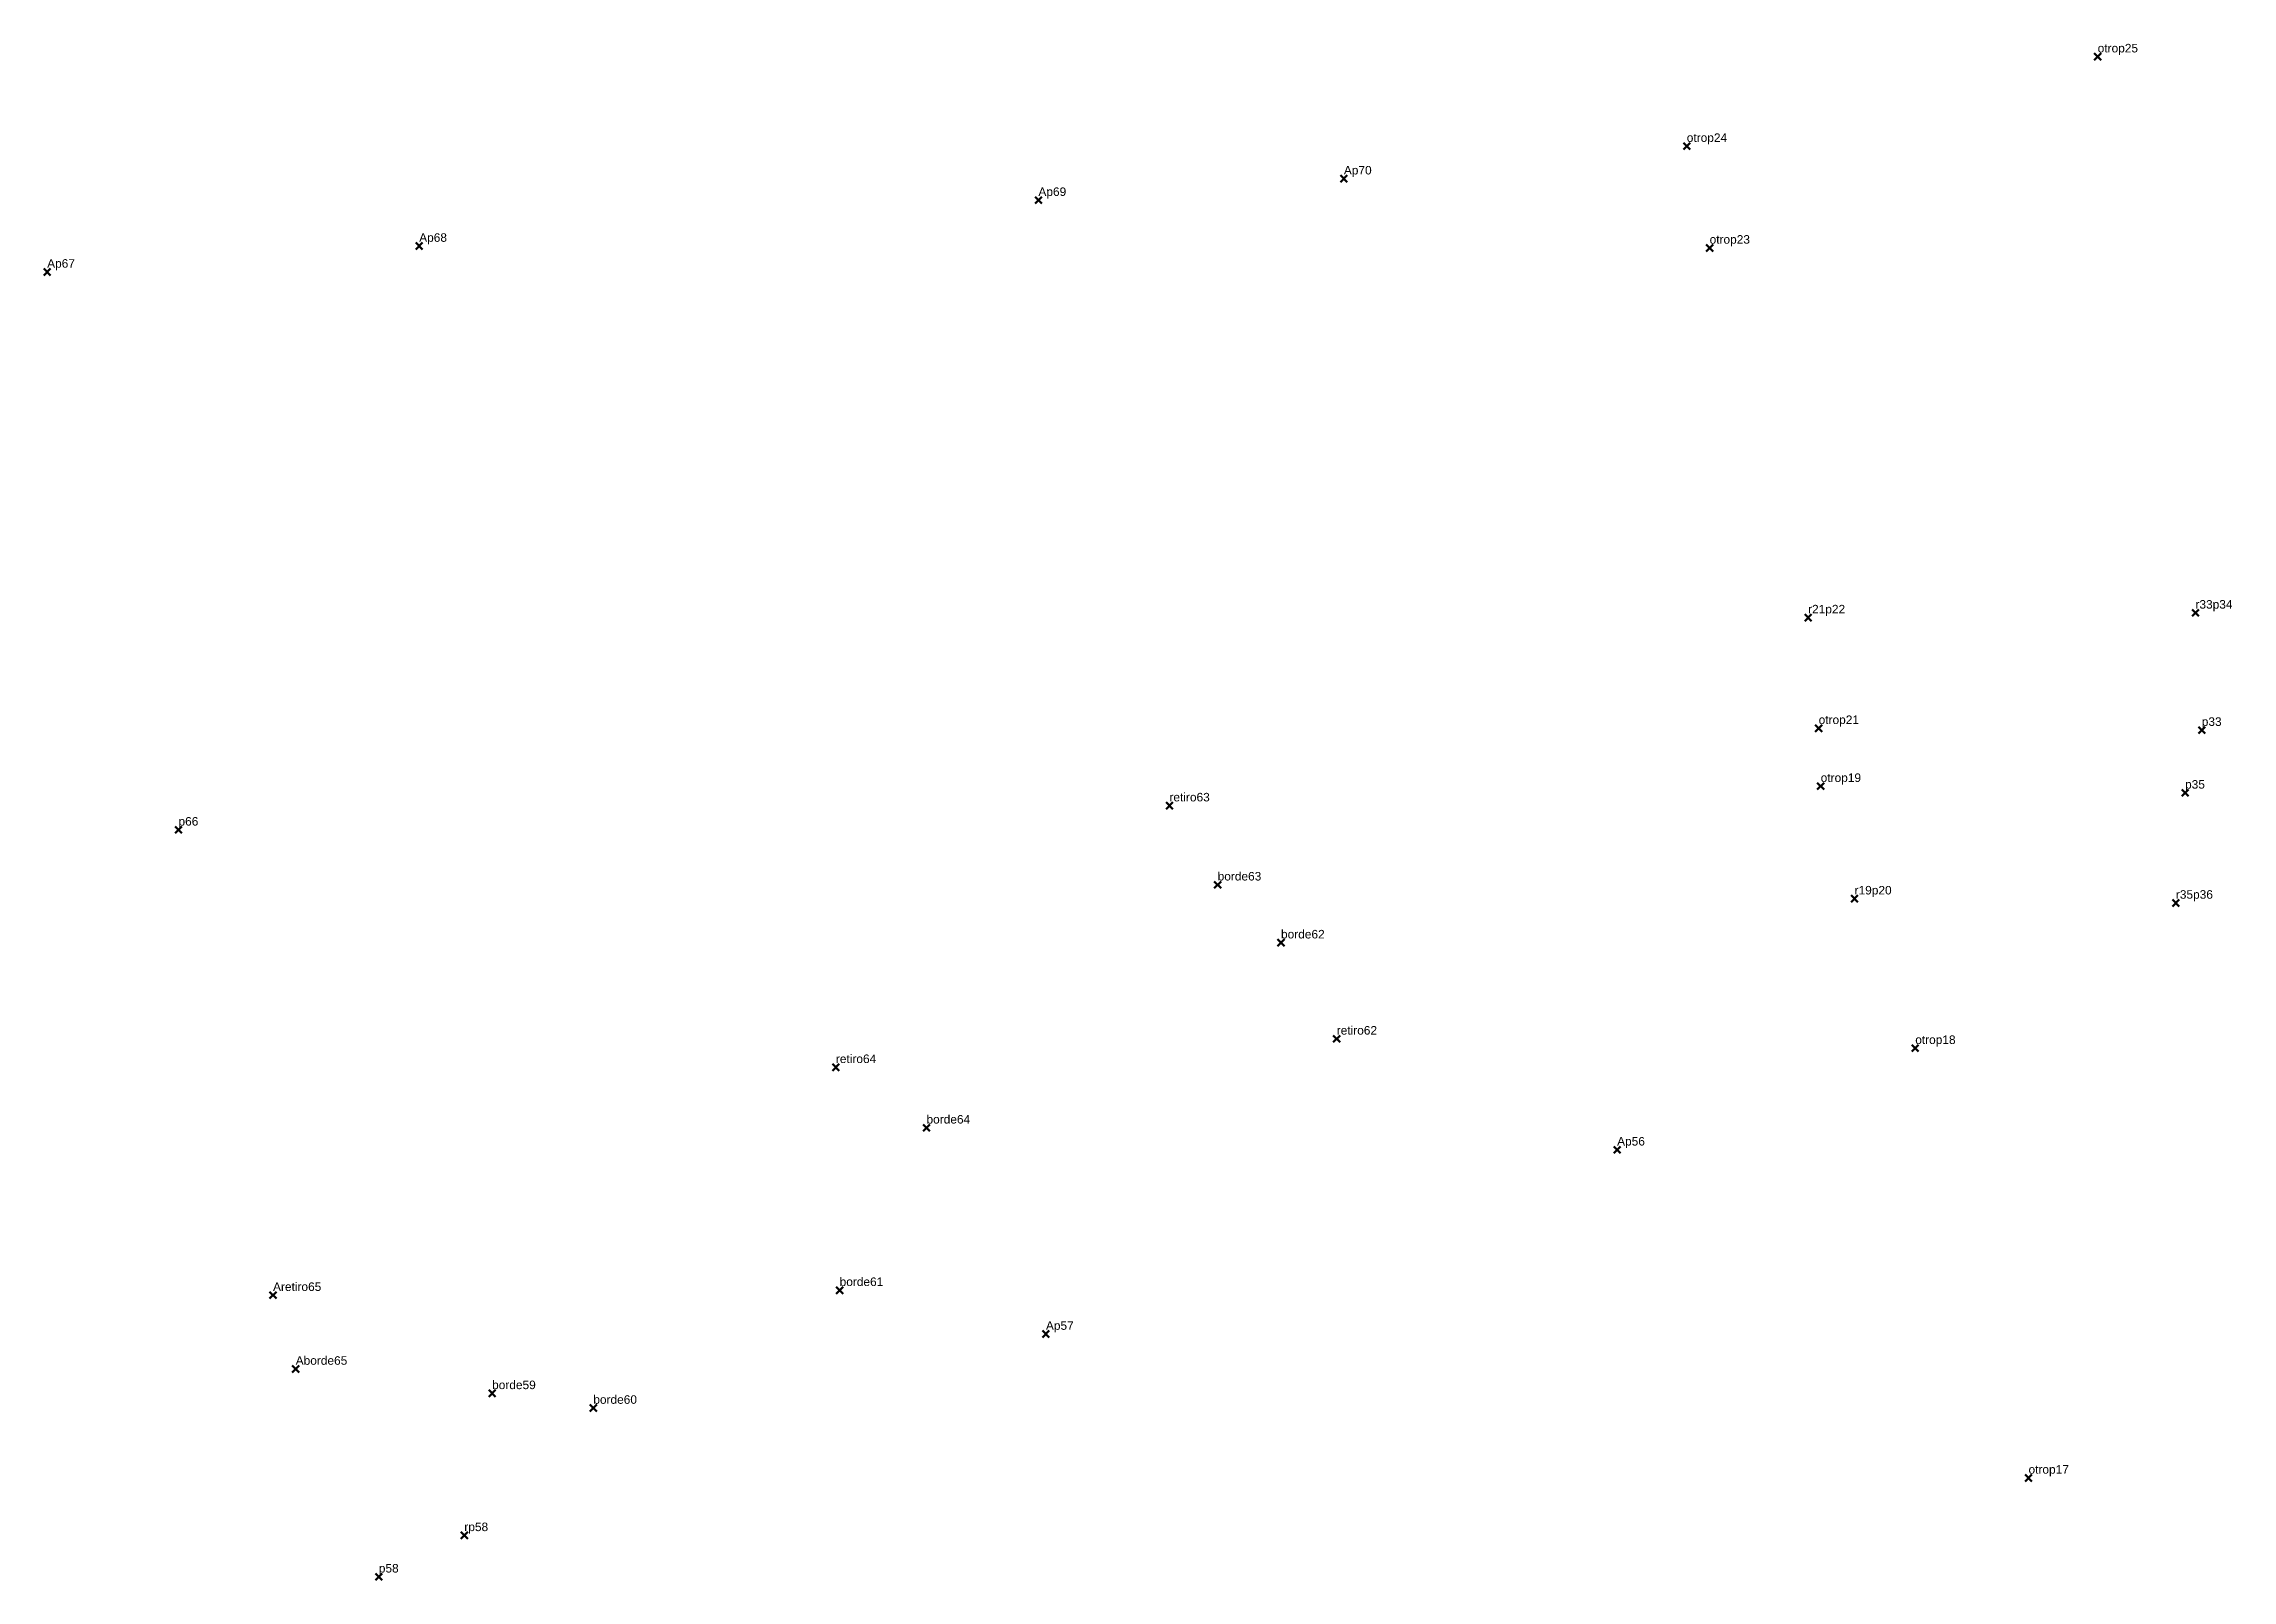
# Model space of a CAD drawing. Header units: millimetres. Extents: x 607447 to 607709, y 1320962 to 1321253.
# Drawn here: x 607446.9 to 607575.3, y 1321152.1 to 1321242.2 of the extents above; entities that cross this region are included whole.
import ezdxf

# ---------------------------------------------------------------- set-up
doc = ezdxf.new("R2010")
doc.units = ezdxf.units.MM
doc.header["$PDMODE"] = 3
doc.header["$PDSIZE"] = 0.2
doc.layers.add('Point', color=5, linetype='CONTINUOUS', lineweight=100)
doc.layers.add('Point_Name', color=1, linetype='CONTINUOUS', lineweight=100)
doc.styles.get("Standard").update_dxf_attribs({"font": 'arial.ttf', "width": 0.65})

msp = doc.modelspace()

# ---------------------------------------------------------------- texts
at = {"layer": 'Point_Name'}
for s, p in [('otrop25', (607567.44, 1321241.7)), ('otrop24', (607543.32, 1321236.45)), ('Ap70', (607523.19, 1321234.54)), ('Ap69', (607505.26, 1321233.28)), ('Ap68', (607468.91, 1321230.59)), ('otrop23', (607544.66, 1321230.48)), ('Ap67', (607447.07, 1321229.07)), ('r33p34', (607573.18, 1321209.07)), ('r21p22', (607550.44, 1321208.79)), ('otrop21', (607551.06, 1321202.3)), ('p33', (607573.55, 1321202.19)), ('otrop19', (607551.18, 1321198.9)), ('retiro63', (607512.95, 1321197.76)), ('p35', (607572.57, 1321198.51)), ('p66', (607454.78, 1321196.34)), ('borde63', (607515.78, 1321193.12)), ('r19p20', (607553.17, 1321192.3)), ('r35p36', (607572.03, 1321192.05)), ('borde62', (607519.5, 1321189.72)), ('retiro62', (607522.77, 1321184.08)), ('otrop18', (607556.73, 1321183.53)), ('retiro64', (607493.37, 1321182.41)), ('borde64', (607498.69, 1321178.86)), ('Ap56', (607539.23, 1321177.57)), ('Aretiro65', (607460.33, 1321169.04)), ('borde61', (607493.59, 1321169.33)), ('Ap57', (607505.7, 1321166.76)), ('Aborde65', (607461.66, 1321164.71)), ('borde59', (607473.19, 1321163.28)), ('borde60', (607479.13, 1321162.42)), ('otrop17', (607563.38, 1321158.32)), ('rp58', (607471.56, 1321154.95)), ('p58', (607466.54, 1321152.52))]:
    msp.add_text(s, height=0.5, dxfattribs=at).set_placement(p)

# ---------------------------------------------------------------- linework, layer by layer
at = {"layer": 'Point'}
for p in [(607567.44, 1321241.45, 179.83), (607543.32, 1321236.2, 180.05), (607523.19, 1321234.29, 181.92), (607505.26, 1321233.03, 184.02), (607468.91, 1321230.34, 187.23), (607544.66, 1321230.23, 179.91), (607447.07, 1321228.82, 186.37), (607550.44, 1321208.54, 174.06), (607573.18, 1321208.82, 172.97), (607551.06, 1321202.05, 172.13), (607573.55, 1321201.94, 172.25), (607551.18, 1321198.65, 172.14), (607572.57, 1321198.26, 172.03), (607512.95, 1321197.51, 179.04), (607454.78, 1321196.09, 181.04), (607515.78, 1321192.87, 173.49), (607553.17, 1321192.05, 172.83), (607572.03, 1321191.8, 172.79), (607519.5, 1321189.47, 173.12), (607522.77, 1321183.83, 175.82), (607556.73, 1321183.28, 178.26), (607493.37, 1321182.16, 175.82), (607498.69, 1321178.61, 177.16), (607539.23, 1321177.32, 176.01), (607460.33, 1321168.79, 180.19), (607493.59, 1321169.08, 177.45), (607505.7, 1321166.51, 176.49), (607461.66, 1321164.46, 179.54), (607473.19, 1321163.03, 178.63), (607479.13, 1321162.17, 178.21), (607563.38, 1321158.07, 180.43), (607471.56, 1321154.7, 177.89), (607466.54, 1321152.27, 179.34)]:
    msp.add_point(p, dxfattribs=at)

msp.set_redraw_order([(e.dxf.handle, doc.entitydb.next_handle()) for e in msp.query("TEXT MTEXT ATTDEF DIMENSION ARC_DIMENSION")])  # texts and dimensions are drawn at this point

doc.saveas('drawing.dxf')
